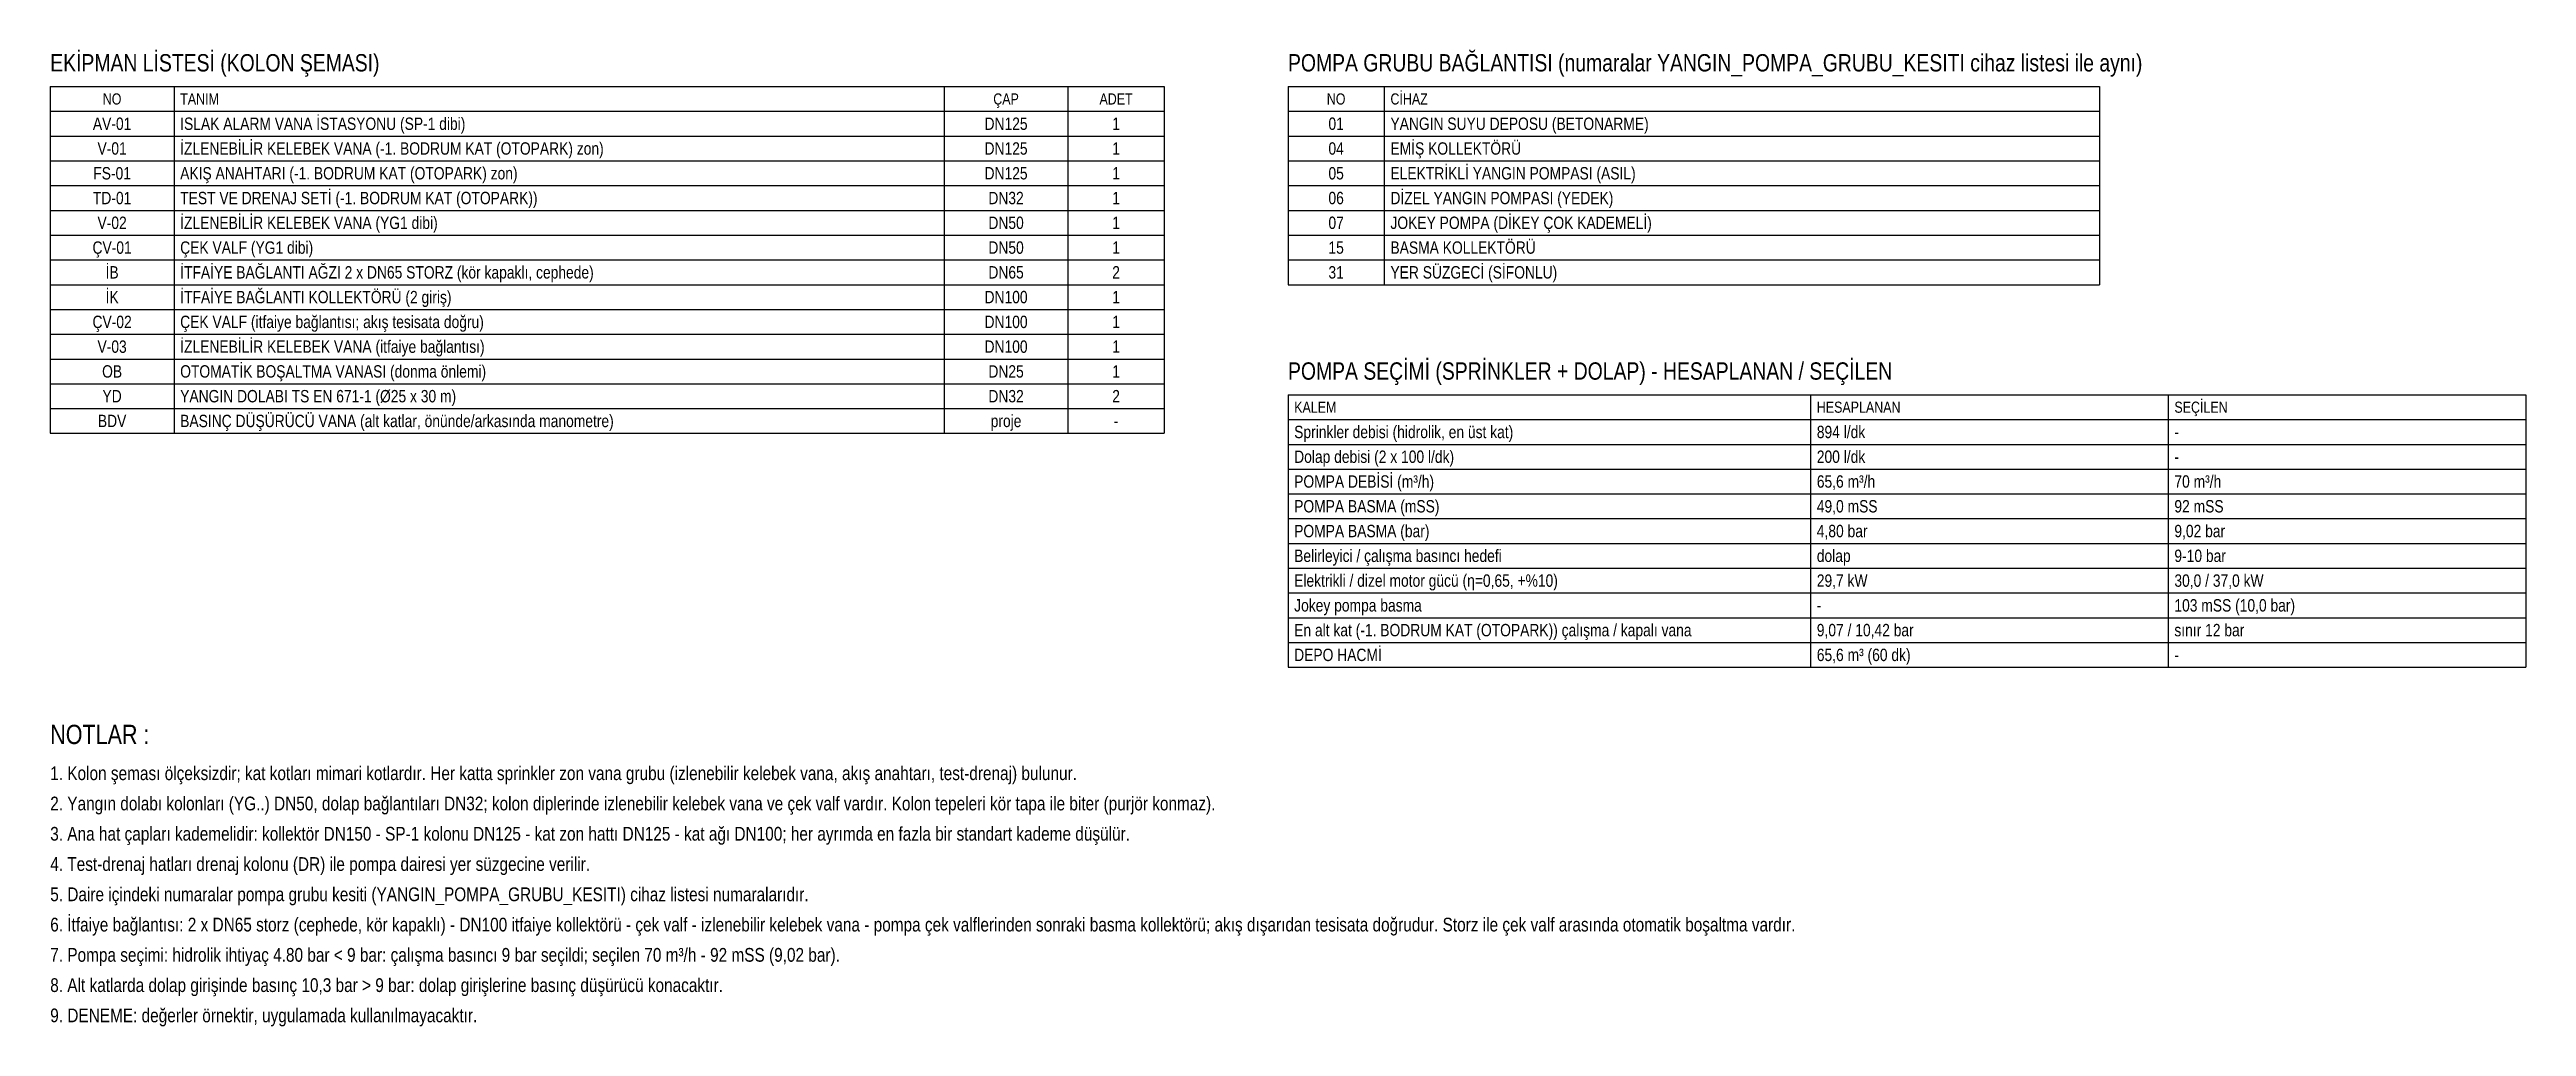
# Model space of a CAD drawing. Header units: centimetres. Extents: x -561 to 3670, y -1553 to 265.
# Drawn here: x -560 to 1240, y -1553 to -843 of the extents above; entities that cross this region are included whole.
import ezdxf
from ezdxf.enums import TextEntityAlignment as Align

# ---------------------------------------------------------------- set-up
doc = ezdxf.new("R2010")
doc.units = ezdxf.units.CM
doc.layers.add('ROTAS-YANGIN-NOT', color=1, linetype='Continuous')
doc.layers.add('ROTAS-YANGIN-TABLO', color=7, linetype='Continuous')
doc.styles.add('ROTAS', font='arial.ttf')

msp = doc.modelspace()

# ---------------------------------------------------------------- texts
at = {"layer": 'ROTAS-YANGIN-NOT', "style": 'ROTAS', "width": 0.8}
for s, height, p in [('NOTLAR :', 14, (-560, -1352)), ('1. Kolon şeması ölçeksizdir; kat kotları mimari kotlardır. Her katta sprinkler zon vana grubu (izlenebilir kelebek vana, akış anahtarı, test-drenaj) bulunur.', 10, (-560, -1377)), ('2. Yangın dolabı kolonları (YG..) DN50, dolap bağlantıları DN32; kolon diplerinde izlenebilir kelebek vana ve çek valf vardır. Kolon tepeleri kör tapa ile biter (purjör konmaz).', 10, (-560, -1399)), ('3. Ana hat çapları kademelidir: kollektör DN150 - SP-1 kolonu DN125 - kat zon hattı DN125 - kat ağı DN100; her ayrımda en fazla bir standart kademe düşülür.', 10, (-560, -1421)), ('4. Test-drenaj hatları drenaj kolonu (DR) ile pompa dairesi yer süzgecine verilir.', 10, (-560, -1443)), ('5. Daire içindeki numaralar pompa grubu kesiti (YANGIN_POMPA_GRUBU_KESITI) cihaz listesi numaralarıdır.', 10, (-560, -1465)), ('6. İtfaiye bağlantısı: 2 x DN65 storz (cephede, kör kapaklı) - DN100 itfaiye kollektörü - çek valf - izlenebilir kelebek vana - pompa çek valflerinden sonraki basma kollektörü; akış dışarıdan tesisata doğrudur. Storz ile çek valf arasında otomatik boşaltma vardır.', 10, (-560, -1487)), ('7. Pompa seçimi: hidrolik ihtiyaç 4.80 bar < 9 bar: çalışma basıncı 9 bar seçildi; seçilen 70 m³/h - 92 mSS (9,02 bar).', 10, (-560, -1509)), ('8. Alt katlarda dolap girişinde basınç 10,3 bar > 9 bar: dolap girişlerine basınç düşürücü konacaktır.', 10, (-560, -1531)), ('9. DENEME: değerler örnektir, uygulamada kullanılmayacaktır.', 10, (-560, -1553))]:
    msp.add_text(s, height=height, dxfattribs=at).set_placement(p, align=Align.BOTTOM_LEFT)
at = {"layer": 'ROTAS-YANGIN-TABLO', "style": 'ROTAS', "width": 0.8}
for s, p in [('EKİPMAN LİSTESİ (KOLON ŞEMASI)', (-560, -862.8)), ('POMPA GRUBU BAĞLANTISI (numaralar YANGIN_POMPA_GRUBU_KESITI cihaz listesi ile aynı)', (340, -862.8)), ('POMPA SEÇİMİ (SPRİNKLER + DOLAP) - HESAPLANAN / SEÇİLEN', (340, -1086.8))]:
    msp.add_text(s, height=12.6, dxfattribs=at).set_placement(p, align=Align.BOTTOM_LEFT)
for s, height, p in [('NO', 8.1, (-515, -879)), ('ÇAP', 8.1, (135, -879)), ('ADET', 8.1, (215, -879)), ('NO', 8.1, (375, -879)), ('AV-01', 9, (-515, -897)), ('DN125', 9, (135, -897)), ('1', 9, (215, -897)), ('01', 9, (375, -897)), ('V-01', 9, (-515, -915)), ('DN125', 9, (135, -915)), ('1', 9, (215, -915)), ('04', 9, (375, -915)), ('FS-01', 9, (-515, -933)), ('DN125', 9, (135, -933)), ('1', 9, (215, -933)), ('05', 9, (375, -933)), ('TD-01', 9, (-515, -951)), ('DN32', 9, (135, -951)), ('1', 9, (215, -951)), ('06', 9, (375, -951)), ('V-02', 9, (-515, -969)), ('DN50', 9, (135, -969)), ('1', 9, (215, -969)), ('07', 9, (375, -969)), ('ÇV-01', 9, (-515, -987)), ('DN50', 9, (135, -987)), ('1', 9, (215, -987)), ('15', 9, (375, -987)), ('İB', 9, (-515, -1005)), ('DN65', 9, (135, -1005)), ('2', 9, (215, -1005)), ('31', 9, (375, -1005)), ('İK', 9, (-515, -1023)), ('DN100', 9, (135, -1023)), ('1', 9, (215, -1023)), ('ÇV-02', 9, (-515, -1041)), ('DN100', 9, (135, -1041)), ('1', 9, (215, -1041)), ('V-03', 9, (-515, -1059)), ('DN100', 9, (135, -1059)), ('1', 9, (215, -1059)), ('OB', 9, (-515, -1077)), ('DN25', 9, (135, -1077)), ('1', 9, (215, -1077)), ('YD', 9, (-515, -1095)), ('DN32', 9, (135, -1095)), ('2', 9, (215, -1095)), ('BDV', 9, (-515, -1113)), ('proje', 9, (135, -1113)), ('-', 9, (215, -1113))]:
    msp.add_text(s, height=height, dxfattribs=at).set_placement(p, align=Align.MIDDLE_CENTER)
for s, height, p in [('TANIM', 8.1, (-465.5, -879)), ('CİHAZ', 8.1, (414.5, -879)), ('ISLAK ALARM VANA İSTASYONU (SP-1 dibi)', 9, (-465.5, -897)), ('YANGIN SUYU DEPOSU (BETONARME)', 9, (414.5, -897)), ('İZLENEBİLİR KELEBEK VANA (-1. BODRUM KAT (OTOPARK) zon)', 9, (-465.5, -915)), ('EMİŞ KOLLEKTÖRÜ', 9, (414.5, -915)), ('AKIŞ ANAHTARI (-1. BODRUM KAT (OTOPARK) zon)', 9, (-465.5, -933)), ('ELEKTRİKLİ YANGIN POMPASI (ASIL)', 9, (414.5, -933)), ('TEST VE DRENAJ SETİ (-1. BODRUM KAT (OTOPARK))', 9, (-465.5, -951)), ('DİZEL YANGIN POMPASI (YEDEK)', 9, (414.5, -951)), ('İZLENEBİLİR KELEBEK VANA (YG1 dibi)', 9, (-465.5, -969)), ('JOKEY POMPA (DİKEY ÇOK KADEMELİ)', 9, (414.5, -969)), ('ÇEK VALF (YG1 dibi)', 9, (-465.5, -987)), ('BASMA KOLLEKTÖRÜ', 9, (414.5, -987)), ('İTFAİYE BAĞLANTI AĞZI 2 x DN65 STORZ (kör kapaklı, cephede)', 9, (-465.5, -1005)), ('YER SÜZGECİ (SİFONLU)', 9, (414.5, -1005)), ('İTFAİYE BAĞLANTI KOLLEKTÖRÜ (2 giriş)', 9, (-465.5, -1023)), ('ÇEK VALF (itfaiye bağlantısı; akış tesisata doğru)', 9, (-465.5, -1041)), ('İZLENEBİLİR KELEBEK VANA (itfaiye bağlantısı)', 9, (-465.5, -1059)), ('OTOMATİK BOŞALTMA VANASI (donma önlemi)', 9, (-465.5, -1077)), ('YANGIN DOLABI TS EN 671-1 (Ø25 x 30 m)', 9, (-465.5, -1095)), ('SEÇİLEN', 8.1, (984.5, -1103)), ('BASINÇ DÜŞÜRÜCÜ VANA (alt katlar, önünde/arkasında manometre)', 9, (-465.5, -1113)), ('Sprinkler debisi (hidrolik, en üst kat)', 9, (344.5, -1121)), ('KALEM', 8.1, (344.5, -1103)), ('894 l/dk', 9, (724.5, -1121)), ('HESAPLANAN', 8.1, (724.5, -1103)), ('Dolap debisi (2 x 100 l/dk)', 9, (344.5, -1139)), ('200 l/dk', 9, (724.5, -1139)), ('-', 9, (984.5, -1121)), ('POMPA DEBİSİ (m³/h)', 9, (344.5, -1157)), ('65,6 m³/h', 9, (724.5, -1157)), ('-', 9, (984.5, -1139)), ('70 m³/h', 9, (984.5, -1157)), ('POMPA BASMA (mSS)', 9, (344.5, -1175)), ('49,0 mSS', 9, (724.5, -1175)), ('92 mSS', 9, (984.5, -1175)), ('POMPA BASMA (bar)', 9, (344.5, -1193)), ('4,80 bar', 9, (724.5, -1193)), ('9,02 bar', 9, (984.5, -1193)), ('Belirleyici / çalışma basıncı hedefi', 9, (344.5, -1211)), ('dolap', 9, (724.5, -1211)), ('9-10 bar', 9, (984.5, -1211)), ('Elektrikli / dizel motor gücü (η=0,65, +%10)', 9, (344.5, -1229)), ('29,7 kW', 9, (724.5, -1229)), ('30,0 / 37,0 kW', 9, (984.5, -1229)), ('Jokey pompa basma', 9, (344.5, -1247)), ('103 mSS (10,0 bar)', 9, (984.5, -1247)), ('En alt kat (-1. BODRUM KAT (OTOPARK)) çalışma / kapalı vana', 9, (344.5, -1265)), ('-', 9, (724.5, -1247)), ('9,07 / 10,42 bar', 9, (724.5, -1265)), ('sınır 12 bar', 9, (984.5, -1265)), ('DEPO HACMİ', 9, (344.5, -1283)), ('65,6 m³ (60 dk)', 9, (724.5, -1283)), ('-', 9, (984.5, -1283))]:
    msp.add_text(s, height=height, dxfattribs=at).set_placement(p, align=Align.MIDDLE_LEFT)

# ---------------------------------------------------------------- linework, layer by layer
at = {"layer": 'ROTAS-YANGIN-TABLO'}
for p, q in [((-560, -870), (-560, -1122)), ((-470, -870), (-470, -1122)), ((90, -870), (90, -1122)), ((180, -870), (180, -1122)), ((250, -870), (250, -1122)), ((340, -870), (340, -1014)), ((410, -870), (410, -1014)), ((930, -870), (930, -1014)), ((340, -1094), (340, -1292)), ((720, -1094), (720, -1292)), ((980, -1094), (980, -1292)), ((1240, -1094), (1240, -1292))]:
    msp.add_line(p, q, dxfattribs=at)
for points in [[(-560, -870), (250, -870)], [(340, -870), (930, -870)], [(-560, -906), (250, -906)], [(340, -906), (930, -906)], [(-560, -924), (250, -924)], [(340, -924), (930, -924)], [(-560, -942), (250, -942)], [(340, -942), (930, -942)], [(-560, -960), (250, -960)], [(340, -960), (930, -960)], [(-560, -978), (250, -978)], [(340, -978), (930, -978)], [(-560, -996), (250, -996)], [(340, -996), (930, -996)], [(-560, -1014), (250, -1014)], [(340, -1014), (930, -1014)], [(-560, -1032), (250, -1032)], [(-560, -1050), (250, -1050)], [(-560, -1068), (250, -1068)], [(-560, -1086), (250, -1086)], [(340, -1094), (1240, -1094)], [(-560, -1104), (250, -1104)], [(-560, -1122), (250, -1122)], [(340, -1130), (1240, -1130)], [(340, -1148), (1240, -1148)], [(340, -1166), (1240, -1166)], [(340, -1184), (1240, -1184)], [(340, -1202), (1240, -1202)], [(340, -1220), (1240, -1220)], [(340, -1238), (1240, -1238)], [(340, -1256), (1240, -1256)], [(340, -1274), (1240, -1274)], [(340, -1292), (1240, -1292)]]:
    msp.add_lwpolyline(points, dxfattribs=at)
at = {"layer": 'ROTAS-YANGIN-TABLO', "const_width": 1}
for points in [[(-560, -888), (250, -888)], [(340, -888), (930, -888)], [(340, -1112), (1240, -1112)]]:
    msp.add_lwpolyline(points, dxfattribs=at)

msp.set_redraw_order([(e.dxf.handle, doc.entitydb.next_handle()) for e in msp.query("TEXT MTEXT ATTDEF DIMENSION ARC_DIMENSION")])  # texts and dimensions are drawn at this point

doc.saveas('drawing.dxf')
